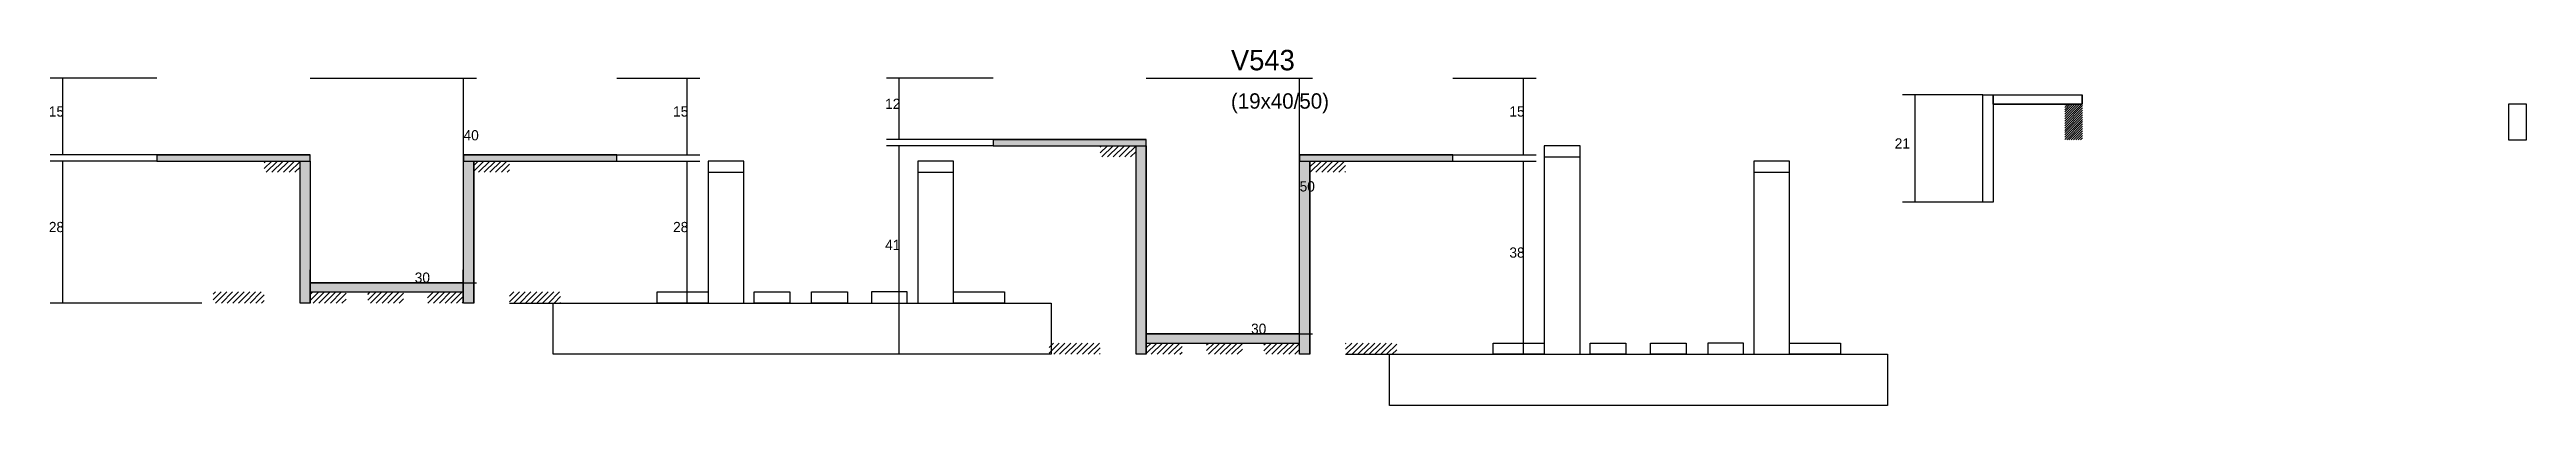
# Model space of a CAD drawing. Header units: metres. Extents: x -41 to 34800, y -36000 to 1848.
# Drawn here: x 20931 to 21900, y -18192 to -18052 of the extents above; entities that cross this region are included whole.
import ezdxf

# ---------------------------------------------------------------- set-up
doc = ezdxf.new("R2010")
doc.units = ezdxf.units.M
for name, color, linetype in [('COTA', 4, 'Continuous'), ('Cota Seção (2x)', 4, 'Continuous'), ('Hachura', 253, 'Continuous'), ('Madeira', 126, 'Continuous'), ('Painéis', 200, 'Continuous'), ('Texto Seção', 7, 'Continuous')]:
    doc.layers.add(name, color=color, linetype=linetype)

msp = doc.modelspace()

# ---------------------------------------------------------------- texts
at = {"layer": 'COTA'}
for s, p in [('15', (20930.4, -18078.5)), ('15', (21174.7, -18078.5)), ('12', (21257.7, -18075.5)), ('15', (21502, -18078.5)), ('28', (20930.4, -18123.7)), ('28', (21174.7, -18123.7)), ('41', (21257.7, -18130.7)), ('38', (21502, -18133.7))]:
    msp.add_text(s, height=4, dxfattribs=at).set_placement(p)
at = {"layer": 'Cota Seção (2x)'}
for s, p in [('40', (21092.7, -18087.8)), ('21', (21652.8, -18091)), ('50', (21419.9, -18107.8)), ('30', (21073.6, -18143.5)), ('30', (21400.9, -18163.5))]:
    msp.add_text(s, height=4, dxfattribs=at).set_placement(p)
at = {"layer": 'Texto Seção'}
for s, height, p in [('V543', 8, (21393.02, -18060.4)), ('(19x40/50)', 6, (21393.02, -18075.4))]:
    msp.add_text(s, height=height, dxfattribs=at).set_placement(p)

# ---------------------------------------------------------------- hatches: boundary and pattern name
at = {"layer": 'Hachura'}
h = msp.add_hatch(color=8, dxfattribs=at)
h.dxf.hatch_style = 1
h.paths.add_polyline_path([(21359.9, -18089.9), (21359.9, -18087.5), (21359.9, -18087.5), (21299.9, -18087.5), (21299.9, -18087.5), (21299.9, -18089.9), (21299.9, -18089.9), (21359.9, -18089.9)])
h = msp.add_hatch(color=8, dxfattribs=at)
h.dxf.hatch_style = 1
h.paths.add_polyline_path([(21032.7, -18095.9), (21032.7, -18093.5), (21032.7, -18093.5), (20972.7, -18093.5), (20972.7, -18093.5), (20972.7, -18095.9), (20972.7, -18095.9), (21032.7, -18095.9)])
h = msp.add_hatch(dxfattribs=at)
h.set_pattern_fill('ANSI31', scale=0.5)
h.paths.add_polyline_path([(21028.7, -18100.3), (21028.7, -18095.9), (21028.7, -18095.9), (21014.7, -18095.9), (21014.7, -18095.9), (21014.7, -18100.3), (21014.7, -18100.3), (21028.7, -18100.3)])
h = msp.add_hatch(color=8, dxfattribs=at)
h.dxf.hatch_style = 1
h.paths.add_polyline_path([(21028.7, -18095.9), (21032.7, -18095.9), (21032.7, -18095.9), (21032.7, -18151.5), (21032.7, -18151.5), (21028.7, -18151.5), (21028.7, -18151.5), (21028.7, -18095.9)])
h = msp.add_hatch(color=8, dxfattribs=at)
h.dxf.hatch_style = 1
h.paths.add_polyline_path([(21152.7, -18095.9), (21152.7, -18093.5), (21152.7, -18093.5), (21092.7, -18093.5), (21092.7, -18093.5), (21092.7, -18095.9), (21092.7, -18095.9), (21152.7, -18095.9)])
h = msp.add_hatch(color=8, dxfattribs=at)
h.dxf.hatch_style = 1
h.paths.add_polyline_path([(21092.7, -18095.9), (21096.7, -18095.9), (21096.7, -18095.9), (21096.7, -18151.5), (21096.7, -18151.5), (21092.7, -18151.5), (21092.7, -18151.5), (21092.7, -18095.9)])
h = msp.add_hatch(dxfattribs=at)
h.set_pattern_fill('ANSI31', scale=0.5)
h.paths.add_polyline_path([(21110.7, -18100.3), (21110.7, -18095.9), (21110.7, -18095.9), (21096.7, -18095.9), (21096.7, -18095.9), (21096.7, -18100.3), (21096.7, -18100.3), (21110.7, -18100.3)])
h = msp.add_hatch(dxfattribs=at)
h.set_pattern_fill('ANSI31', scale=0.5)
h.paths.add_polyline_path([(21355.9, -18094.3), (21355.9, -18089.9), (21355.9, -18089.9), (21341.9, -18089.9), (21341.9, -18089.9), (21341.9, -18094.3), (21341.9, -18094.3), (21355.9, -18094.3)])
h = msp.add_hatch(color=8, dxfattribs=at)
h.dxf.hatch_style = 1
h.paths.add_polyline_path([(21355.9, -18089.9), (21359.9, -18089.9), (21359.9, -18089.9), (21359.9, -18171.5), (21359.9, -18171.5), (21355.9, -18171.5), (21355.9, -18171.5), (21355.9, -18089.9)])
h = msp.add_hatch(color=8, dxfattribs=at)
h.dxf.hatch_style = 1
h.paths.add_polyline_path([(21479.9, -18095.9), (21479.9, -18093.5), (21479.9, -18093.5), (21419.9, -18093.5), (21419.9, -18093.5), (21419.9, -18095.9), (21419.9, -18095.9), (21479.9, -18095.9)])
h = msp.add_hatch(color=8, dxfattribs=at)
h.dxf.hatch_style = 1
h.paths.add_polyline_path([(21419.9, -18095.9), (21423.9, -18095.9), (21423.9, -18095.9), (21423.9, -18171.5), (21423.9, -18171.5), (21419.9, -18171.5), (21419.9, -18171.5), (21419.9, -18095.9)])
h = msp.add_hatch(dxfattribs=at)
h.set_pattern_fill('ANSI31', scale=0.5)
h.paths.add_polyline_path([(21437.9, -18100.3), (21437.9, -18095.9), (21437.9, -18095.9), (21423.9, -18095.9), (21423.9, -18095.9), (21423.9, -18100.3), (21423.9, -18100.3), (21437.9, -18100.3)])
h = msp.add_hatch(color=8, dxfattribs=at)
h.dxf.hatch_style = 1
h.paths.add_polyline_path([(21092.6, -18147.1), (21092.6, -18143.5), (21092.6, -18143.5), (21032.7, -18143.5), (21032.7, -18143.5), (21032.7, -18147.1), (21032.7, -18147.1), (21092.6, -18147.1)])
h = msp.add_hatch(dxfattribs=at)
h.set_pattern_fill('ANSI31', scale=0.5)
h.paths.add_polyline_path([(20994.7, -18151.5), (20994.7, -18147.1), (20994.7, -18147.1), (21014.7, -18147.1), (21014.7, -18147.1), (21014.7, -18151.5), (21014.7, -18151.5), (20994.7, -18151.5)])
h = msp.add_hatch(dxfattribs=at)
h.set_pattern_fill('ANSI31', scale=0.5)
h.paths.add_polyline_path([(21032.7, -18151.5), (21032.7, -18147.1), (21032.7, -18147.1), (21046.7, -18147.1), (21046.7, -18147.1), (21046.7, -18151.5), (21046.7, -18151.5), (21032.7, -18151.5)])
h = msp.add_hatch(dxfattribs=at)
h.set_pattern_fill('ANSI31', scale=0.5)
h.paths.add_polyline_path([(21055.2, -18151.5), (21055.2, -18147.1), (21055.2, -18147.1), (21069.2, -18147.1), (21069.2, -18147.1), (21069.2, -18151.5), (21069.2, -18151.5), (21055.2, -18151.5)])
h = msp.add_hatch(dxfattribs=at)
h.set_pattern_fill('ANSI31', scale=0.5)
h.paths.add_polyline_path([(21092.6, -18151.5), (21092.6, -18147.1), (21092.6, -18147.1), (21078.6, -18147.1), (21078.6, -18147.1), (21078.6, -18151.5), (21078.6, -18151.5), (21092.6, -18151.5)])
h = msp.add_hatch(dxfattribs=at)
h.set_pattern_fill('ANSI31', scale=0.5)
h.paths.add_polyline_path([(21110.7, -18151.5), (21110.7, -18147.1), (21110.7, -18147.1), (21130.7, -18147.1), (21130.7, -18147.1), (21130.7, -18151.5), (21130.7, -18151.5), (21110.7, -18151.5)])
h = msp.add_hatch(color=8, dxfattribs=at)
h.dxf.hatch_style = 1
h.paths.add_polyline_path([(21419.9, -18167.1), (21419.9, -18163.5), (21419.9, -18163.5), (21359.9, -18163.5), (21359.9, -18163.5), (21359.9, -18167.1), (21359.9, -18167.1), (21419.9, -18167.1)])
h = msp.add_hatch(dxfattribs=at)
h.set_pattern_fill('ANSI31', scale=0.5)
h.paths.add_polyline_path([(21321.9, -18171.5), (21321.9, -18167.1), (21321.9, -18167.1), (21341.9, -18167.1), (21341.9, -18167.1), (21341.9, -18171.5), (21341.9, -18171.5), (21321.9, -18171.5)])
h = msp.add_hatch(dxfattribs=at)
h.set_pattern_fill('ANSI31', scale=0.5)
h.paths.add_polyline_path([(21359.9, -18171.5), (21359.9, -18167.1), (21359.9, -18167.1), (21373.9, -18167.1), (21373.9, -18167.1), (21373.9, -18171.5), (21373.9, -18171.5), (21359.9, -18171.5)])
h = msp.add_hatch(dxfattribs=at)
h.set_pattern_fill('ANSI31', scale=0.5)
h.paths.add_polyline_path([(21383.5, -18171.5), (21383.5, -18167.1), (21383.5, -18167.1), (21397.5, -18167.1), (21397.5, -18167.1), (21397.5, -18171.5), (21397.5, -18171.5), (21383.5, -18171.5)])
h = msp.add_hatch(dxfattribs=at)
h.set_pattern_fill('ANSI31', scale=0.5)
h.paths.add_polyline_path([(21419.9, -18171.5), (21419.9, -18167.1), (21419.9, -18167.1), (21405.9, -18167.1), (21405.9, -18167.1), (21405.9, -18171.5), (21405.9, -18171.5), (21419.9, -18171.5)])
h = msp.add_hatch(dxfattribs=at)
h.set_pattern_fill('ANSI31', scale=0.5)
h.paths.add_polyline_path([(21437.9, -18171.5), (21437.9, -18167.1), (21437.9, -18167.1), (21457.9, -18167.1), (21457.9, -18167.1), (21457.9, -18171.5), (21457.9, -18171.5), (21437.9, -18171.5)])
at = {"layer": 'Madeira'}
h = msp.add_hatch(dxfattribs=at)
h.set_pattern_fill('ANSI31', scale=0.2)
h.paths.add_polyline_path([(21726.3, -18073.6), (21719.3, -18073.6), (21719.3, -18087.6), (21726.3, -18087.6)])

# ---------------------------------------------------------------- linework, layer by layer
at = {"layer": 'COTA'}
for p, q in [((20972.7, -18063.5), (20930.9, -18063.5)), ((20935.9, -18093.5), (20935.9, -18063.5)), ((21152.7, -18063.5), (21185.2, -18063.5)), ((21180.2, -18093.5), (21180.2, -18063.5)), ((21299.9, -18063.5), (21258.2, -18063.5)), ((21263.2, -18087.5), (21263.2, -18063.5)), ((21479.9, -18063.5), (21512.5, -18063.5)), ((21507.5, -18093.5), (21507.5, -18063.5)), ((21299.9, -18087.5), (21258.2, -18087.5)), ((20972.7, -18093.5), (20930.9, -18093.5)), ((20972.7, -18095.9), (20930.9, -18095.9)), ((20935.9, -18151.5), (20935.9, -18095.9)), ((21110.7, -18095.9), (21185.2, -18095.9)), ((21152.7, -18093.5), (21185.2, -18093.5)), ((21180.2, -18151.5), (21180.2, -18095.9)), ((21299.9, -18089.9), (21258.2, -18089.9)), ((21263.2, -18171.5), (21263.2, -18089.9)), ((21437.9, -18095.9), (21512.5, -18095.9)), ((21479.9, -18093.5), (21512.5, -18093.5)), ((21507.5, -18171.5), (21507.5, -18095.9)), ((20990.3, -18151.5), (20930.9, -18151.5)), ((21110.7, -18151.5), (21185.2, -18151.5)), ((21317.5, -18171.5), (21258.2, -18171.5)), ((21437.9, -18171.5), (21512.5, -18171.5))]:
    msp.add_line(p, q, dxfattribs=at)
at = {"layer": 'Cota Seção (2x)'}
for p, q in [((21032.7, -18063.5), (21097.7, -18063.5)), ((21092.7, -18143.5), (21092.7, -18063.5)), ((21359.9, -18063.5), (21424.9, -18063.5)), ((21419.9, -18163.5), (21419.9, -18063.5)), ((21687.3, -18070), (21655.8, -18070)), ((21660.8, -18112), (21660.8, -18070)), ((21687.3, -18112), (21655.8, -18112)), ((21032.7, -18151.5), (21032.7, -18138.5)), ((21032.7, -18143.5), (21097.7, -18143.5)), ((21032.7, -18143.5), (21092.6, -18143.5)), ((21092.6, -18151.5), (21092.6, -18138.5)), ((21359.9, -18171.5), (21359.9, -18158.5)), ((21359.9, -18163.5), (21424.9, -18163.5)), ((21359.9, -18163.5), (21419.9, -18163.5)), ((21419.9, -18171.5), (21419.9, -18158.5))]:
    msp.add_line(p, q, dxfattribs=at)
at = {"layer": 'Madeira'}
for points in [[(21900.02, -18073.6), (21893.02, -18073.6), (21893.02, -18087.6), (21900.02, -18087.6)], [(21202.42, -18100.3), (21202.42, -18095.9), (21188.42, -18095.9), (21188.42, -18100.3)], [(21202.42, -18095.9), (21188.42, -18095.9), (21188.42, -18151.5), (21202.42, -18151.5)], [(21284.42, -18100.3), (21284.42, -18095.9), (21270.42, -18095.9), (21270.42, -18100.3)], [(21284.42, -18095.9), (21270.42, -18095.9), (21270.42, -18151.5), (21284.42, -18151.5)], [(21529.62, -18094.3), (21529.62, -18089.9), (21515.62, -18089.9), (21515.62, -18094.3)], [(21529.62, -18089.9), (21515.62, -18089.9), (21515.62, -18171.5), (21529.62, -18171.5)], [(21611.62, -18100.3), (21611.62, -18095.9), (21597.62, -18095.9), (21597.62, -18100.3)], [(21611.62, -18095.9), (21597.62, -18095.9), (21597.62, -18171.5), (21611.62, -18171.5)], [(21322.72, -18171.5), (21127.72, -18171.5), (21127.72, -18151.5), (21322.72, -18151.5)], [(21168.42, -18151.5), (21168.42, -18147.1), (21188.42, -18147.1), (21188.42, -18151.5)], [(21206.42, -18151.5), (21206.42, -18147.1), (21220.42, -18147.1), (21220.42, -18151.5)], [(21228.92, -18151.5), (21228.92, -18147.1), (21242.92, -18147.1), (21242.92, -18151.5)], [(21266.32, -18151.5), (21266.32, -18147.1), (21252.32, -18147.1), (21252.32, -18151.5)], [(21284.42, -18151.5), (21284.42, -18147.1), (21304.42, -18147.1), (21304.42, -18151.5)], [(21650.02, -18191.5), (21455.02, -18191.5), (21455.02, -18171.5), (21650.02, -18171.5)], [(21495.62, -18171.5), (21495.62, -18167.1), (21515.62, -18167.1), (21515.62, -18171.5)], [(21533.62, -18171.5), (21533.62, -18167.1), (21547.62, -18167.1), (21547.62, -18171.5)], [(21557.22, -18171.5), (21557.22, -18167.1), (21571.22, -18167.1), (21571.22, -18171.5)], [(21593.62, -18171.5), (21593.62, -18167.1), (21579.62, -18167.1), (21579.62, -18171.5)], [(21611.62, -18171.5), (21611.62, -18167.1), (21631.62, -18167.1), (21631.62, -18171.5)]]:
    msp.add_lwpolyline(points, close=True, dxfattribs=at)
at = {"layer": 'Painéis'}
for p, q in [((21687.3, -18112), (21687.3, -18070)), ((21691.3, -18070), (21726.2, -18070)), ((21691.3, -18073.6), (21691.3, -18070)), ((21691.3, -18073.6), (21726.2, -18073.6)), ((21726.2, -18073.6), (21726.2, -18070)), ((21299.9, -18087.5), (21359.9, -18087.5)), ((20972.7, -18093.5), (21032.7, -18093.5)), ((21092.7, -18093.5), (21152.7, -18093.5)), ((21096.7, -18151.5), (21096.7, -18095.9)), ((21359.9, -18171.5), (21359.9, -18089.9)), ((21419.9, -18093.5), (21479.9, -18093.5)), ((21423.9, -18171.5), (21423.9, -18095.9)), ((21032.7, -18143.5), (21092.6, -18143.5)), ((21092.6, -18147.1), (21092.6, -18143.5)), ((21359.9, -18163.5), (21419.9, -18163.5)), ((21359.9, -18167.1), (21359.9, -18163.5)), ((21419.9, -18167.1), (21419.9, -18163.5))]:
    msp.add_line(p, q, dxfattribs=at)
for points in [[(21691.3, -18112), (21687.3, -18112), (21687.3, -18070), (21691.3, -18070)], [(21359.9, -18089.9), (21359.9, -18087.5), (21299.9, -18087.5), (21299.9, -18089.9)], [(21032.7, -18095.9), (21032.7, -18093.5), (20972.7, -18093.5), (20972.7, -18095.9)], [(21028.7, -18095.9), (21032.7, -18095.9), (21032.7, -18151.5), (21028.7, -18151.5)], [(21152.7, -18095.9), (21152.7, -18093.5), (21092.7, -18093.5), (21092.7, -18095.9)], [(21092.7, -18095.9), (21096.7, -18095.9), (21096.7, -18151.5), (21092.7, -18151.5)], [(21355.9, -18089.9), (21359.9, -18089.9), (21359.9, -18171.5), (21355.9, -18171.5)], [(21479.9, -18095.9), (21479.9, -18093.5), (21419.9, -18093.5), (21419.9, -18095.9)], [(21419.9, -18095.9), (21423.9, -18095.9), (21423.9, -18171.5), (21419.9, -18171.5)], [(21092.6, -18147.1), (21092.6, -18143.5), (21032.7, -18143.5), (21032.7, -18147.1)], [(21419.9, -18167.1), (21419.9, -18163.5), (21359.9, -18163.5), (21359.9, -18167.1)]]:
    msp.add_lwpolyline(points, close=True, dxfattribs=at)
msp.add_lwpolyline([(21691.3, -18070), (21726.2, -18070), (21726.2, -18073.6), (21691.3, -18073.6), (21691.3, -18070)], dxfattribs=at)

msp.set_redraw_order([(e.dxf.handle, doc.entitydb.next_handle()) for e in msp.query("TEXT MTEXT ATTDEF DIMENSION ARC_DIMENSION")])  # texts and dimensions are drawn at this point

doc.saveas('drawing.dxf')
